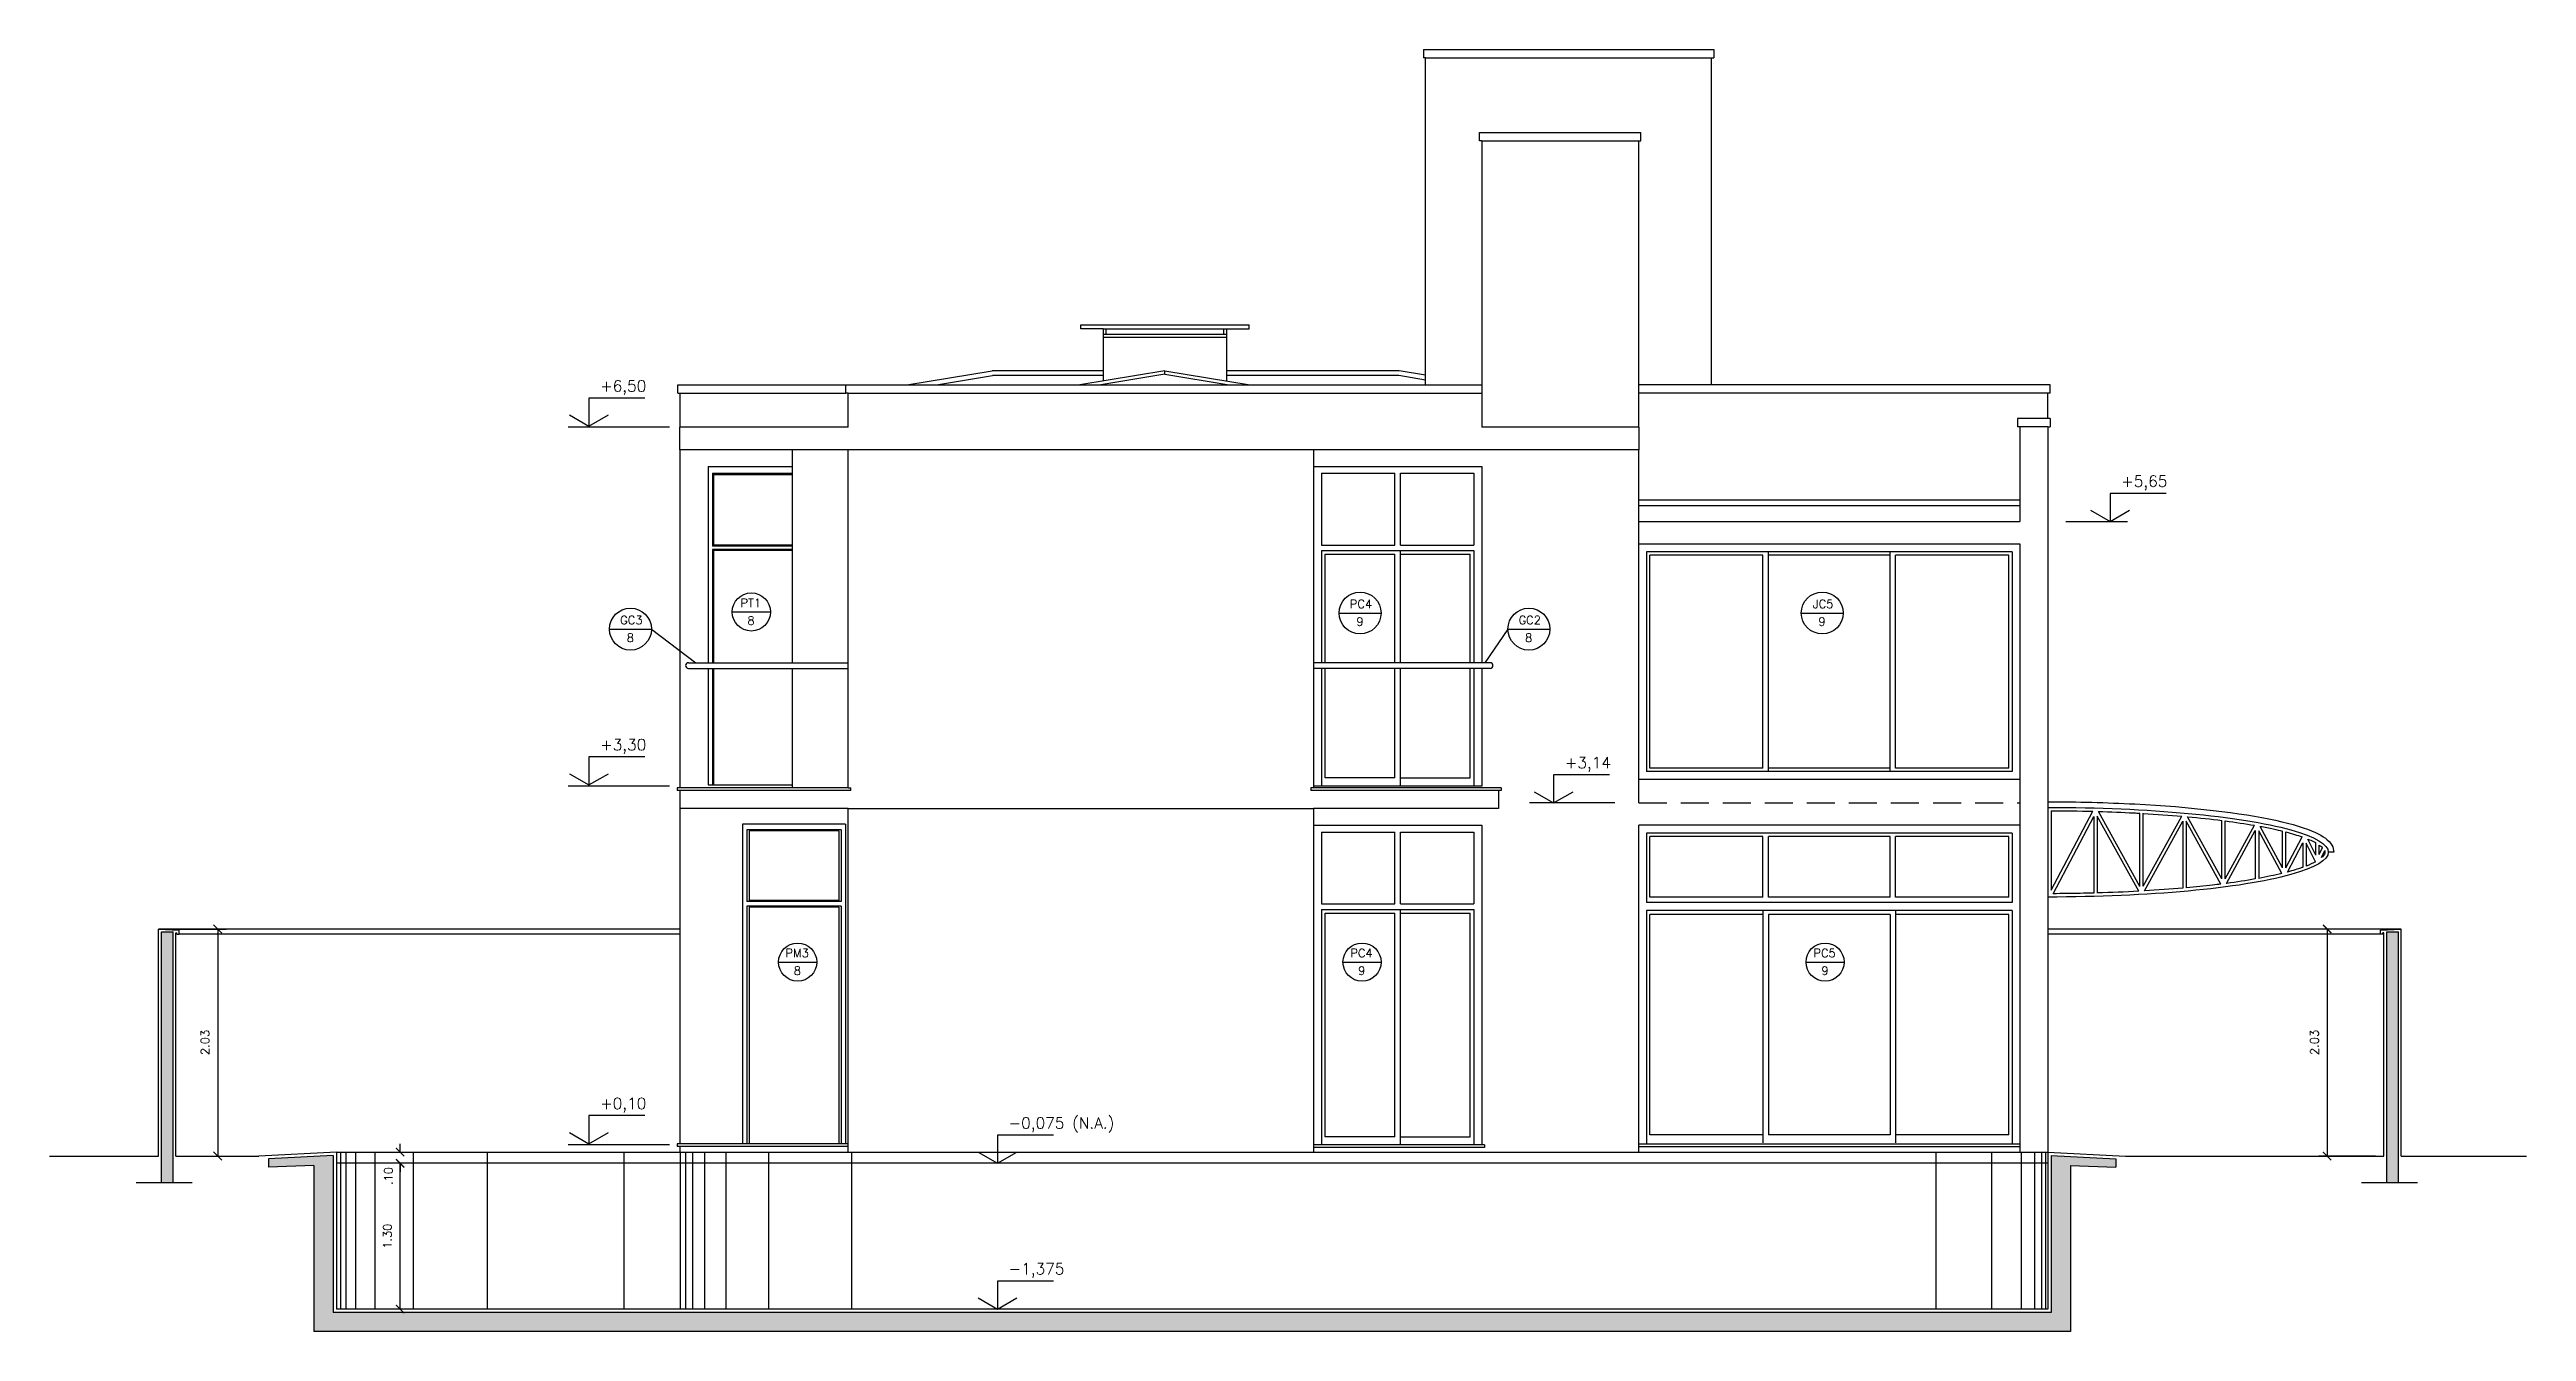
# Model space of a CAD drawing. Header units: millimetres. Extents: x 128 to 761, y 122 to 191.
# Drawn here: x 623.24 to 645.33, y 122.5 to 133.94 of the extents above; entities that cross this region are included whole.
import ezdxf

# ---------------------------------------------------------------- set-up
doc = ezdxf.new("R2010")
doc.units = ezdxf.units.MM
doc.linetypes.add('HIDDEN', pattern=[0.375, 0.25, -0.125])
for name, color, linetype in [('ALV', 5, 'Continuous'), ('CAIXN', 7, 'Continuous'), ('COTAS', 1, 'Continuous'), ('LPROJ', 7, 'HIDDEN'), ('LVISTA', 1, 'Continuous'), ('LVISTA01', 8, 'Continuous'), ('LVISTA02', 1, 'Continuous'), ('LVISTA025', 3, 'Continuous'), ('LVISTA03', 4, 'Continuous'), ('NOTAS', 2, 'Continuous'), ('REVEST', 2, 'Continuous'), ('SOLID', 8, 'Continuous')]:
    doc.layers.add(name, color=color, linetype=linetype)
doc.styles.add('60-50', font='romans.shx', dxfattribs={"height": 0.075})
doc.styles.add('80-50', font='romans.shx', dxfattribs={"height": 0.1})
doc.dimstyles.new('50', dxfattribs={"dimtxt": 0.1, "dimasz": 2.5, "dimexe": 1.25, "dimexo": 0.625, "dimgap": 0.075, "dimtad": 1, "dimzin": 0, "dimdsep": 46, "dimtxsty": '60-50', "dimcen": 2.5, "dimclrt": 3, "dimadec": 0, "dimazin": 0, "dimtfac": 1, "dimtmove": 0, "dimatfit": 3, "dimfxl": 1, "dimarcsym": 0})

msp = doc.modelspace()

# ---------------------------------------------------------------- texts
at = {"layer": 'CAIXN', "color": 2, "ltscale": 0.5, "char_height": 0.075, "attachment_point": 5, "style": '60-50'}
for s, insert in [('PT1', (629.4896, 128.999)), ('PC4', (634.9314, 128.9897)), ('JC5', (639.0531, 128.9897)), ('GC3', (628.4243, 128.8457)), ('8', (629.4924, 128.8414)), ('9', (634.9216, 128.832)), ('GC2', (636.4368, 128.8457)), ('9', (639.0433, 128.832)), ('8', (628.4146, 128.688)), ('8', (636.427, 128.688)), ('PM3', (629.9029, 125.8757)), ('8', (629.9057, 125.718)), ('PC4', (634.9361, 125.8757)), ('9', (634.9389, 125.718)), ('PC5', (639.0659, 125.8757)), ('9', (639.0687, 125.718))]:
    msp.add_mtext(s, dxfattribs=dict(at, insert=insert))
at = {"layer": 'NOTAS', "color": 3, "style": '80-50'}
for s, p in [('+6,50', (628.146, 130.8843)), ('+5,65', (641.7121, 130.0343)), ('+3,30', (628.146, 127.6843)), ('+3,14', (636.7494, 127.5243)), ('+0,10', (628.146, 124.4843)), ('-0,075 (N.A.)', (631.7892, 124.3093)), ('-1,375', (631.7892, 123.0093))]:
    msp.add_text(s, height=0.1, dxfattribs=at).set_placement(p)

# ---------------------------------------------------------------- blocks, each defined once
blk = doc.blocks.new('_ARCHTICK')
at = {"color": 0, "linetype": 'ByBlock', "const_width": 0.15}
blk.add_lwpolyline([(-0.5, -0.5), (0.5, 0.5)], dxfattribs=at)
blk = doc.blocks.new('*D522')
at = {"layer": 'COTAS', "color": 0, "lineweight": -2}
blk.add_line((626.362, 122.7), (626.362, 124), dxfattribs=at)
at = {"layer": 'DEFPOINTS', "color": 0}
for p in [(626.362, 124), (626.362, 124), (626.362, 122.7)]:
    blk.add_point(p, dxfattribs=at)
at = {"layer": 'COTAS', "color": 0, "lineweight": -2, "xscale": 0.075, "yscale": 0.075, "zscale": 0.075}
for p, rotation in [((626.362, 124), 90), ((626.362, 122.7), 270)]:
    blk.add_blockref('_ARCHTICK', p, dxfattribs=dict(at, rotation=rotation))
at = {"layer": 'COTAS', "color": 3, "insert": (626.249, 123.35), "char_height": 0.075, "attachment_point": 5, "rotation": 90, "style": '60-50'}
blk.add_mtext('1.30', dxfattribs=at)
blk = doc.blocks.new('*D523')
at = {"layer": 'COTAS', "color": 0, "lineweight": -2}
for p, q in [((626.362, 124.1), (626.362, 124.175)), ((626.362, 124), (626.362, 123.925))]:
    blk.add_line(p, q, dxfattribs=at)
at = {"layer": 'DEFPOINTS', "color": 0}
for p in [(626.362, 124.1), (626.362, 124.1), (626.362, 124)]:
    blk.add_point(p, dxfattribs=at)
at = {"layer": 'COTAS', "color": 0, "lineweight": -2, "xscale": 0.075, "yscale": 0.075, "zscale": 0.075}
for p, rotation in [((626.362, 124.1), 270), ((626.362, 124), 90)]:
    blk.add_blockref('_ARCHTICK', p, dxfattribs=dict(at, rotation=rotation))
at = {"layer": 'COTAS', "color": 3, "insert": (626.258, 123.886), "char_height": 0.075, "attachment_point": 5, "rotation": 90, "style": '60-50'}
blk.add_mtext('.10', dxfattribs=at)
blk = doc.blocks.new('*D524')
at = {"layer": 'COTAS', "color": 0, "lineweight": -2}
for p, q in [((624.283, 126.09), (624.81, 126.09)), ((624.735, 126.09), (624.735, 124.065)), ((624.437, 124.065), (624.81, 124.065))]:
    blk.add_line(p, q, dxfattribs=at)
at = {"layer": 'DEFPOINTS', "color": 0}
for p in [(624.208, 126.09), (624.362, 124.065), (624.735, 124.065)]:
    blk.add_point(p, dxfattribs=at)
at = {"layer": 'COTAS', "color": 0, "lineweight": -2, "xscale": 0.075, "yscale": 0.075, "zscale": 0.075}
for p, rotation in [((624.735, 126.09), 90), ((624.735, 124.065), 270)]:
    blk.add_blockref('_ARCHTICK', p, dxfattribs=dict(at, rotation=rotation))
at = {"layer": 'COTAS', "color": 3, "insert": (624.622, 125.078), "char_height": 0.075, "attachment_point": 5, "rotation": 90, "style": '60-50'}
blk.add_mtext('2.03', dxfattribs=at)
blk = doc.blocks.new('*D525')
at = {"layer": 'COTAS', "color": 0, "lineweight": -2}
for p, q in [((644.133, 126.09), (643.473, 126.09)), ((643.548, 126.09), (643.548, 124.065)), ((643.979, 124.065), (643.473, 124.065))]:
    blk.add_line(p, q, dxfattribs=at)
at = {"layer": 'DEFPOINTS', "color": 0}
for p in [(644.208, 126.09), (643.548, 124.065), (644.054, 124.065)]:
    blk.add_point(p, dxfattribs=at)
at = {"layer": 'COTAS', "color": 0, "lineweight": -2, "xscale": 0.075, "yscale": 0.075, "zscale": 0.075}
for p, rotation in [((643.548, 126.09), 90), ((643.548, 124.065), 270)]:
    blk.add_blockref('_ARCHTICK', p, dxfattribs=dict(at, rotation=rotation))
at = {"layer": 'COTAS', "color": 3, "insert": (643.435, 125.078), "char_height": 0.075, "attachment_point": 5, "rotation": 90, "style": '60-50'}
blk.add_mtext('2.03', dxfattribs=at)

# ---------------------------------------------------------------- dimensions: what is measured, and where the dimension line sits
at = {"layer": 'COTAS'}
for base, p1, p2, picture, middle in [((624.7349329877, 124.0651620173), (624.20804824, 126.0901620173), (624.3617779435, 124.0651620173), '*D524', (624.6224329877, 125.0776620173)), ((643.5477943688, 124.0651620173), (644.20804824, 126.0901620173), (644.0543185365, 124.0651620173), '*D525', (643.4352943688, 125.0776620173)), ((626.3619, 124.0002), (626.3619, 122.7002), (626.3619, 124.0002), '*D522', (626.2494, 123.3502))]:
    dim = msp.add_linear_dim(base=base, p1=p1, p2=p2, angle=90, dimstyle='50', override={"dimasz": 0.075, "dimexe": 0.075, "dimexo": 0.075, "dimzin": 4, "dimblk1": 'ARCHTICK', "dimblk2": 'ARCHTICK', "dimsah": 1, "dimtofl": 0, "dimtmove": 2}, dxfattribs=at)
    dim.commit()
    dim.dimension.update_dxf_attribs({"geometry": picture, "text_midpoint": middle})
dim = msp.add_linear_dim(base=(626.3619, 124.1002), p1=(626.3619, 124.0002), p2=(626.3619, 124.1002), angle=90, dimstyle='50', override={"dimasz": 0.075, "dimexe": 0.075, "dimexo": 0.075, "dimzin": 4, "dimblk1": 'ARCHTICK', "dimblk2": 'ARCHTICK', "dimsah": 1, "dimse1": 1, "dimtofl": 0, "dimtmove": 2}, dxfattribs=at)
dim.commit()
dim.dimension.update_dxf_attribs({"geometry": '*D523', "text_midpoint": (626.2579, 123.8862), "dimtype": 160})

# ---------------------------------------------------------------- hatches: boundary and pattern name
at = {"layer": 'SOLID'}
h = msp.add_hatch(color=256, dxfattribs=at)
h.paths.add_polyline_path([(624.233, 123.8252), (624.3368, 123.8252), (624.3368, 126.0652), (624.233, 126.0652)])
h.paths.add_polyline_path([(625.7635, 124.0686), (625.188, 124.0399), (625.188, 123.9645), (625.5935, 123.9797), (625.5935, 122.5002), (641.258, 122.5002), (641.258, 123.9797), (641.6635, 123.9645), (641.6635, 124.0399), (641.088, 124.0686), (641.088, 122.6702), (625.7635, 122.6702)])
h.paths.add_polyline_path([(644.183, 126.0652), (644.0793, 126.0652), (644.0793, 123.8252), (644.183, 123.8252)])

# ---------------------------------------------------------------- linework, layer by layer
at = {"layer": 'ALV'}
for p, q in [((624.233, 126.0652), (624.3368, 126.0652)), ((624.233, 123.8252), (624.233, 126.0652)), ((624.3368, 123.8252), (624.3368, 126.0652)), ((644.0793, 126.0652), (644.183, 126.0652)), ((644.0793, 123.8252), (644.0793, 126.0652)), ((644.183, 123.8252), (644.183, 126.0652)), ((625.7635, 124.0686), (625.188, 124.0399)), ((625.188, 124.0399), (625.188, 123.9645)), ((625.5935, 123.9797), (625.188, 123.9645)), ((625.5935, 123.9797), (625.5935, 122.5002)), ((625.7635, 124.0686), (625.7635, 122.6702)), ((641.088, 124.0686), (641.6635, 124.0399)), ((641.088, 124.0686), (641.088, 122.6702)), ((641.258, 123.9797), (641.6635, 123.9645)), ((641.258, 123.9797), (641.258, 122.5002)), ((641.6635, 124.0399), (641.6635, 123.9645)), ((641.088, 122.6702), (625.7635, 122.6702)), ((641.258, 122.5002), (625.5935, 122.5002))]:
    msp.add_line(p, q, dxfattribs=at)
at = {"layer": 'CAIXN', "color": 8, "ltscale": 0.5}
for p, q in [((629.3242, 128.9182), (629.6642, 128.9182)), ((634.7364, 128.9089), (635.1104, 128.9089)), ((638.8581, 128.9089), (639.2321, 128.9089)), ((628.2294, 128.7649), (628.6034, 128.7649)), ((628.6034, 128.7649), (628.9992, 128.4652)), ((636.2418, 128.7649), (636.0353, 128.4652)), ((636.2418, 128.7649), (636.6158, 128.7649)), ((629.7375, 125.7948), (630.0775, 125.7948)), ((634.7707, 125.7948), (635.1107, 125.7948)), ((638.9005, 125.7948), (639.2405, 125.7948))]:
    msp.add_line(p, q, dxfattribs=at)
for centre, radius in [((629.4942, 128.9182), 0.17), ((634.9234, 128.9089), 0.187), ((639.0451, 128.9089), 0.187), ((628.4164, 128.7649), 0.187), ((636.4288, 128.7649), 0.187), ((629.9075, 125.7948), 0.17), ((634.9407, 125.7948), 0.17), ((639.0705, 125.7948), 0.17)]:
    msp.add_circle(centre, radius, dxfattribs=at)
at = {"layer": 'LPROJ'}
for q in [(637.408, 127.4252), (640.808, 127.2152)]:
    msp.add_line((637.408, 127.2152), q, dxfattribs=at)
at = {"layer": 'LVISTA'}
for p, q in [((632.633, 131.4452), (633.733, 131.4452)), ((632.658, 131.3952), (632.658, 131.4452)), ((633.708, 131.3952), (633.708, 131.4452)), ((632.633, 131.3952), (633.733, 131.3952)), ((632.633, 131.3702), (633.733, 131.3702)), ((633.183, 131.0383), (632.6101, 130.9452)), ((633.183, 131.0383), (633.183, 131.0687)), ((633.183, 131.0383), (633.756, 130.9452))]:
    msp.add_line(p, q, dxfattribs=at)
at = {"layer": 'LVISTA', "color": 6}
for p, q in [((630.338, 130.9452), (636.008, 130.9452)), ((630.338, 130.8702), (630.338, 130.9452)), ((630.358, 130.8702), (630.338, 130.8702)), ((630.358, 130.5652), (630.358, 130.8702)), ((636.008, 130.9452), (636.008, 130.5652)), ((628.858, 130.3652), (628.858, 130.5652)), ((630.358, 130.5652), (628.858, 130.5652)), ((637.408, 130.5652), (636.008, 130.5652)), ((637.408, 130.5652), (637.408, 130.3652)), ((641.078, 130.6452), (640.788, 130.6452)), ((640.788, 130.6452), (640.788, 130.5702)), ((640.808, 130.5702), (640.788, 130.5702)), ((640.808, 130.5702), (640.808, 129.7252)), ((641.058, 130.5702), (641.078, 130.5702)), ((641.058, 130.5702), (641.058, 124.1002)), ((641.078, 130.6452), (641.078, 130.5702)), ((630.358, 130.3652), (628.858, 130.3652)), ((630.358, 127.3502), (630.358, 130.3652)), ((634.508, 130.3652), (634.508, 127.3502)), ((637.408, 130.3652), (634.508, 130.3652)), ((637.408, 129.7252), (640.808, 129.7252)), ((637.408, 129.5252), (637.408, 129.7252)), ((637.408, 129.5252), (640.808, 129.5252)), ((640.808, 129.5252), (640.808, 124.1002)), ((630.358, 127.3502), (628.833, 127.3502)), ((628.833, 127.3502), (628.833, 127.3252)), ((628.858, 127.3252), (628.833, 127.3252)), ((628.858, 127.3252), (628.858, 127.1652)), ((636.183, 127.3502), (634.508, 127.3502)), ((636.158, 127.3252), (636.158, 127.1652)), ((636.183, 127.3252), (636.158, 127.3252)), ((636.183, 127.3502), (636.183, 127.3252)), ((630.358, 127.1652), (628.858, 127.1652)), ((630.358, 124.1002), (630.358, 127.1652)), ((634.508, 127.1652), (634.508, 124.1002)), ((636.158, 127.1652), (634.508, 127.1652))]:
    msp.add_line(p, q, dxfattribs=at)
at = {"layer": 'LVISTA01'}
for p, q in [((635.488, 133.9352), (638.078, 133.9352)), ((635.488, 133.9352), (635.488, 133.8602)), ((638.078, 133.9352), (638.078, 133.8602)), ((635.508, 133.8602), (635.488, 133.8602)), ((635.508, 130.9452), (635.508, 133.8602)), ((635.508, 133.8602), (638.058, 133.8602)), ((638.058, 130.9452), (638.058, 133.8602)), ((638.058, 133.8602), (638.078, 133.8602)), ((630.8816, 130.9452), (631.6415, 131.0687)), ((631.147, 130.9452), (631.6449, 131.0261)), ((632.633, 131.0687), (631.6415, 131.0687)), ((632.633, 131.0261), (631.6449, 131.0261)), ((635.2726, 131.0687), (633.733, 131.0687)), ((635.2692, 131.0261), (633.733, 131.0261)), ((635.508, 130.9873), (635.2692, 131.0261)), ((635.508, 131.0304), (635.2726, 131.0687)), ((628.838, 130.9452), (630.338, 130.9452)), ((628.838, 130.8702), (628.838, 130.9452)), ((628.838, 130.8702), (630.338, 130.8702)), ((628.858, 130.8702), (628.858, 130.5652)), ((641.078, 130.9452), (637.408, 130.9452)), ((641.078, 130.8702), (637.408, 130.8702)), ((641.058, 130.6452), (641.058, 130.8702)), ((641.078, 130.8702), (641.078, 130.9452)), ((628.858, 130.3652), (628.858, 127.3502)), ((629.108, 130.2152), (629.108, 128.4652)), ((629.108, 130.2152), (629.858, 130.2152)), ((629.148, 130.1552), (629.148, 129.5052)), ((629.148, 130.1552), (629.858, 130.1552)), ((629.158, 130.1452), (629.158, 129.5152)), ((629.158, 130.1452), (629.858, 130.1452)), ((634.508, 130.2152), (636.008, 130.2152)), ((634.578, 130.1552), (634.578, 129.5152)), ((634.578, 130.1552), (635.233, 130.1552)), ((635.233, 129.5152), (635.233, 130.1552)), ((635.283, 129.5152), (635.283, 130.1552)), ((635.283, 130.1552), (635.938, 130.1552)), ((635.938, 130.1552), (635.938, 129.5152)), ((636.008, 130.2152), (636.008, 128.4652)), ((629.858, 129.5052), (629.148, 129.5052)), ((629.148, 129.4752), (629.148, 128.4652)), ((629.858, 129.4752), (629.148, 129.4752)), ((629.858, 129.5152), (629.158, 129.5152)), ((629.858, 129.4652), (629.158, 129.4652)), ((629.158, 129.4652), (629.158, 128.4652)), ((634.578, 129.5152), (635.233, 129.5152)), ((634.578, 129.4652), (635.938, 129.4652)), ((634.578, 129.4652), (634.578, 128.4652)), ((635.283, 129.5152), (635.938, 129.5152)), ((635.283, 128.4652), (635.283, 129.4652)), ((635.938, 129.4652), (635.938, 128.4652)), ((634.6105, 129.4327), (635.233, 129.4327)), ((634.6105, 128.4652), (634.6105, 129.4327)), ((635.233, 128.4652), (635.233, 129.4327)), ((635.283, 129.4327), (635.9055, 129.4327)), ((635.9055, 128.4652), (635.9055, 129.4327)), ((629.108, 128.4152), (629.108, 127.3752)), ((629.148, 128.4152), (629.148, 127.3752)), ((629.158, 128.4152), (629.158, 127.3752)), ((634.578, 128.4152), (634.578, 127.3652)), ((634.6105, 127.4377), (634.6105, 128.4152)), ((635.233, 127.4377), (635.233, 128.4152)), ((635.283, 127.3652), (635.283, 128.4152)), ((635.9055, 127.4377), (635.9055, 128.4152)), ((635.938, 128.4152), (635.938, 127.3652)), ((636.008, 128.4152), (636.008, 127.3652)), ((629.108, 127.3752), (629.858, 127.3752)), ((636.008, 127.3652), (634.508, 127.3652)), ((635.233, 127.4377), (634.6105, 127.4377)), ((635.283, 127.4377), (635.9055, 127.4377)), ((628.858, 127.1652), (628.858, 124.1752)), ((629.4155, 127.0252), (629.4155, 124.1752)), ((630.3355, 127.0252), (629.4155, 127.0252)), ((630.3355, 127.0252), (630.3355, 124.1752)), ((641.088, 127.1451), (641.088, 126.4369)), ((641.088, 126.4369), (641.4574, 127.14)), ((641.1053, 126.4052), (641.4669, 127.0936)), ((641.4669, 127.0936), (641.4669, 126.4106)), ((641.4969, 127.0963), (641.4969, 126.411)), ((641.8675, 126.4268), (641.4969, 127.0963)), ((641.8775, 126.4706), (641.5078, 127.1386)), ((641.8775, 126.4706), (641.8775, 127.123)), ((641.9075, 126.4718), (641.9075, 127.1222)), ((641.9075, 126.4718), (642.2526, 127.0963)), ((641.9185, 126.4297), (642.262, 127.0511)), ((642.262, 127.0511), (642.262, 126.4548)), ((642.292, 127.0507), (642.292, 126.4574)), ((642.6, 126.4906), (642.292, 127.0507)), ((642.6087, 126.5371), (642.3037, 127.0917)), ((642.6087, 126.5371), (642.6087, 127.0585)), ((642.6387, 126.5375), (642.6387, 127.0565)), ((629.4555, 126.9752), (629.4555, 126.3352)), ((630.2955, 126.9752), (629.4555, 126.9752)), ((629.4755, 126.9652), (629.4755, 126.3452)), ((630.2755, 126.9652), (629.4755, 126.9652)), ((630.2755, 126.9652), (630.2755, 126.3452)), ((630.2955, 126.9752), (630.2955, 126.3352)), ((634.508, 127.0152), (636.008, 127.0152)), ((634.578, 126.9552), (634.578, 126.3152)), ((634.578, 126.9552), (635.233, 126.9552)), ((635.233, 126.3152), (635.233, 126.9552)), ((635.283, 126.3152), (635.283, 126.9552)), ((635.283, 126.9552), (635.938, 126.9552)), ((635.938, 126.9552), (635.938, 126.3152)), ((636.008, 127.0152), (636.008, 124.1652)), ((642.6387, 126.5375), (642.8993, 127.0152)), ((642.6508, 126.4971), (642.9075, 126.9676)), ((642.9075, 126.9676), (642.9075, 126.5366)), ((642.9375, 126.9667), (642.9375, 126.5421)), ((643.1426, 126.5854), (642.9375, 126.9667)), ((643.15, 126.6349), (642.9504, 127.006)), ((643.15, 126.6349), (643.15, 126.9632)), ((643.18, 126.6363), (643.18, 126.9556)), ((643.18, 126.6363), (643.3247, 126.912)), ((643.1941, 126.5985), (643.331, 126.8594)), ((643.331, 126.8594), (643.331, 126.6404)), ((643.361, 126.8563), (643.361, 126.6517)), ((643.4437, 126.6895), (643.361, 126.8563)), ((643.4484, 126.7475), (643.3766, 126.8924)), ((643.4484, 126.7475), (643.4484, 126.8581)), ((643.4784, 126.7552), (643.4784, 126.8391)), ((643.4784, 126.7552), (643.5054, 126.8169)), ((643.4989, 126.7272), (643.526, 126.789)), ((643.6074, 126.7752), (643.558, 126.7752)), ((630.2955, 126.3352), (629.4555, 126.3352)), ((630.2955, 126.2952), (629.4555, 126.2952)), ((629.4555, 126.2952), (629.4555, 124.1752)), ((630.2755, 126.3452), (629.4755, 126.3452)), ((630.2755, 126.2852), (629.4755, 126.2852)), ((629.4755, 126.2852), (629.4755, 124.1752)), ((630.2755, 126.2852), (630.2755, 124.1752)), ((630.2955, 126.2952), (630.2955, 124.1752)), ((634.578, 126.3152), (635.233, 126.3152)), ((634.578, 126.2652), (635.938, 126.2652)), ((634.578, 126.2652), (634.578, 124.1652)), ((634.6105, 126.2327), (635.233, 126.2327)), ((634.6105, 124.2377), (634.6105, 126.2327)), ((635.233, 124.2377), (635.233, 126.2327)), ((635.283, 126.3152), (635.938, 126.3152)), ((635.283, 124.1652), (635.283, 126.2652)), ((635.283, 126.2327), (635.9055, 126.2327)), ((635.9055, 124.2377), (635.9055, 126.2327)), ((635.938, 126.2652), (635.938, 124.1652)), ((628.858, 126.0902), (624.208, 126.0902)), ((628.858, 126.0452), (624.3918, 126.0452)), ((644.208, 126.0902), (641.058, 126.0902)), ((644.0243, 126.0452), (641.058, 126.0452)), ((630.358, 124.1752), (628.833, 124.1752)), ((628.833, 124.1752), (628.833, 124.1502)), ((628.858, 124.1502), (628.833, 124.1502)), ((630.358, 124.1502), (628.858, 124.1502)), ((628.858, 124.1502), (628.858, 124.1002)), ((636.033, 124.1652), (634.508, 124.1652)), ((635.233, 124.2377), (634.6105, 124.2377)), ((635.283, 124.2377), (635.9055, 124.2377)), ((636.033, 124.1652), (636.033, 124.1402)), ((625.83, 124.1002), (625.83, 122.7002)), ((625.8783, 124.1002), (625.8783, 122.7002)), ((625.9642, 124.1002), (625.9642, 122.7002)), ((626.1359, 124.1002), (626.1359, 122.7002)), ((626.4794, 124.1002), (626.4794, 122.7002)), ((627.1396, 124.1002), (627.1396, 122.7002)), ((628.358, 124.1002), (628.358, 122.7002)), ((628.9059, 124.1002), (628.9059, 122.7002)), ((628.9694, 124.1002), (628.9694, 122.7002)), ((629.0752, 124.1002), (629.0752, 122.7002)), ((629.2656, 124.1002), (629.2656, 122.7002)), ((629.6465, 124.1002), (629.6465, 122.7002)), ((630.3872, 124.1002), (630.3872, 122.7002)), ((636.033, 124.1402), (634.508, 124.1402)), ((640.058, 124.1002), (640.058, 122.7002)), ((640.5544, 124.1002), (640.5544, 122.7002)), ((640.8185, 124.1002), (640.8185, 122.7002)), ((640.9369, 124.1002), (640.9369, 122.7002)), ((641.0007, 124.1002), (641.0007, 122.7002)), ((641.0371, 124.1002), (641.0371, 122.7002))]:
    msp.add_line(p, q, dxfattribs=at)
at = {"layer": 'LVISTA01', "extrusion": (0, 0, -1)}
msp.add_ellipse((641.058, 126.7752), major_axis=(-2.5, 0), ratio=0.16, start_param=7.8539816, end_param=10.9955743, dxfattribs=at)
at = {"layer": 'LVISTA01'}
for points, knots in [([(641.058, 127.2252), (641.3202, 127.2252), (641.5823, 127.2185), (642.3307, 127.1797), (642.7762, 127.1282), (643.238, 127.0269), (643.3573, 126.9907), (643.5124, 126.9183), (643.5623, 126.8853), (643.6012, 126.8193), (643.6072, 126.7972), (643.6074, 126.7752)], [7.8539816, 7.8539816, 7.8539816, 7.8539816, 8.1675286, 8.1675286, 8.7946225, 8.7946225, 9.0944595, 9.0944595, 9.3309662, 9.3309662, 9.4244721, 9.4244721, 9.4244721, 9.4244721]), ([(641.5078, 127.1386), (641.6154, 127.1355), (641.7217, 127.1312), (641.8431, 127.1249), (641.8603, 127.124), (641.8775, 127.123)], [8.03522344, 8.03522344, 8.03522344, 8.03522344, 8.16675285, 8.16675285, 8.18864364, 8.18864364, 8.18864364, 8.18864364]), ([(642.9504, 127.006), (642.9916, 126.9983), (643.0308, 126.9904), (643.0966, 126.9761), (643.1239, 126.9697), (643.15, 126.9632)], [8.71604552, 8.71604552, 8.71604552, 8.71604552, 8.79229528, 8.79229528, 8.85068065, 8.85068065, 8.85068065, 8.85068065]), ([(643.3766, 126.8924), (643.3947, 126.885), (643.4112, 126.8775), (643.434, 126.8661), (643.4414, 126.8621), (643.4484, 126.8581)], [9.053786895, 9.053786895, 9.053786895, 9.053786895, 9.115687307, 9.115687307, 9.148414494, 9.148414494, 9.148414494, 9.148414494]), ([(643.331, 126.6404), (643.3285, 126.6395), (643.3261, 126.6387), (643.2854, 126.6244), (643.2421, 126.6112), (643.1941, 126.5985)], [9.84443726, 9.84443726, 9.84443726, 9.84443726, 9.85182895, 9.85182895, 9.96507975, 9.96507975, 9.96507975, 9.96507975]), ([(643.526, 126.789), (643.5295, 126.7726), (643.5278, 126.7656), (643.5188, 126.7479), (643.5108, 126.7379), (643.4989, 126.7272)], [9.40153213, 9.40153213, 9.40153213, 9.40153213, 9.50581468, 9.50581468, 9.6015309, 9.6015309, 9.6015309, 9.6015309]), ([(641.4669, 126.4106), (641.4264, 126.4095), (641.3857, 126.4086), (641.2653, 126.4063), (641.1852, 126.4055), (641.1051, 126.4052)], [10.83095289, 10.83095289, 10.83095289, 10.83095289, 10.88036804, 10.88036804, 10.97671892, 10.97671892, 10.97671892, 10.97671892]), ([(642.6, 126.4906), (642.5758, 126.4875), (642.5513, 126.4845), (642.4512, 126.4729), (642.3729, 126.4648), (642.292, 126.4574)], [10.32899753, 10.32899753, 10.32899753, 10.32899753, 10.36609849, 10.36609849, 10.47810528, 10.47810528, 10.47810528, 10.47810528])]:
    msp.add_open_spline(points, degree=3, knots=knots, dxfattribs=at)
for points in [[(641.088, 127.1451), (641.2118, 127.1449), (641.3353, 127.1432), (641.4574, 127.14)], [(641.9075, 127.1213), (642.0264, 127.1144), (642.1418, 127.106), (642.2526, 127.0963)], [(642.3037, 127.0917), (642.4103, 127.0818), (642.5123, 127.0707), (642.6087, 127.0585)], [(642.6387, 127.0546), (642.7314, 127.0425), (642.8186, 127.0293), (642.8993, 127.0152)], [(643.18, 126.9556), (643.2341, 126.9415), (643.2825, 126.9269), (643.3247, 126.912)], [(643.4784, 126.8391), (643.4892, 126.8314), (643.4982, 126.8239), (643.5054, 126.8169)], [(643.1426, 126.5854), (643.0807, 126.5703), (643.012, 126.5558), (642.9375, 126.5421)], [(643.4437, 126.6895), (643.4207, 126.6769), (643.393, 126.6642), (643.361, 126.6517)], [(641.8675, 126.4268), (641.7466, 126.4202), (641.6227, 126.415), (641.4969, 126.4114)], [(642.262, 126.4548), (642.1516, 126.4451), (642.0367, 126.4367), (641.9185, 126.4297)], [(642.9075, 126.5366), (642.828, 126.5225), (642.7422, 126.5093), (642.6508, 126.4971)]]:
    msp.add_open_spline(points, degree=3, dxfattribs=at)
at = {"layer": 'LVISTA02'}
for p, q in [((636.008, 133.1202), (637.408, 133.1202)), ((630.358, 130.8702), (636.008, 130.8702)), ((641.058, 130.5702), (640.808, 130.5702)), ((634.508, 130.3652), (630.358, 130.3652)), ((640.808, 129.8652), (637.408, 129.8652)), ((637.478, 129.4552), (637.478, 127.4952)), ((640.738, 129.4552), (637.478, 129.4552)), ((638.5664, 127.4952), (638.5664, 129.4552)), ((639.6497, 127.4952), (639.6497, 129.4552)), ((640.738, 129.4552), (640.738, 127.4952)), ((637.508, 127.5252), (637.508, 129.4252)), ((638.5164, 129.4252), (637.508, 129.4252)), ((638.5164, 127.5252), (638.5164, 129.4252)), ((639.6497, 129.4252), (638.5664, 129.4252)), ((640.708, 129.4252), (639.6997, 129.4252)), ((639.6997, 127.5252), (639.6997, 129.4252)), ((640.708, 127.5252), (640.708, 129.4252)), ((640.738, 127.4952), (637.478, 127.4952)), ((638.5164, 127.5252), (637.508, 127.5252)), ((639.6497, 127.5252), (638.5664, 127.5252)), ((640.708, 127.5252), (639.6997, 127.5252)), ((630.383, 127.3252), (628.858, 127.3252)), ((630.358, 127.3502), (630.383, 127.3502)), ((630.383, 127.3252), (630.383, 127.3502)), ((634.483, 127.3502), (634.483, 127.3252)), ((634.508, 127.3502), (634.483, 127.3502)), ((636.158, 127.3252), (634.483, 127.3252)), ((630.358, 127.1652), (634.508, 127.1652)), ((637.478, 126.9452), (637.478, 126.3252)), ((640.738, 126.9452), (637.478, 126.9452)), ((637.508, 126.3752), (637.508, 126.9152)), ((638.5164, 126.9152), (637.508, 126.9152)), ((638.5164, 126.3752), (638.5164, 126.9152)), ((638.5664, 126.3752), (638.5664, 126.9152)), ((639.6497, 126.9152), (638.5664, 126.9152)), ((639.6497, 126.3752), (639.6497, 126.9152)), ((639.6997, 126.3752), (639.6997, 126.9152)), ((640.708, 126.9152), (639.6997, 126.9152)), ((640.708, 126.3752), (640.708, 126.9152)), ((640.738, 126.9452), (640.738, 126.3252)), ((638.5164, 126.3752), (637.508, 126.3752)), ((639.6497, 126.3752), (638.5664, 126.3752)), ((640.708, 126.3752), (639.6997, 126.3752)), ((640.738, 126.3252), (637.478, 126.3252)), ((637.478, 126.2552), (637.478, 124.1752)), ((640.738, 126.2552), (637.478, 126.2552)), ((637.508, 124.2552), (637.508, 126.2192)), ((638.5164, 126.2192), (637.508, 126.2192)), ((638.5164, 126.2552), (638.5164, 124.1827)), ((638.5664, 126.2192), (638.5664, 124.2552)), ((639.6497, 126.2192), (638.5664, 126.2192)), ((639.6497, 126.2192), (639.6497, 124.2552)), ((639.6997, 126.2552), (639.6997, 124.1827)), ((640.708, 126.2192), (639.6997, 126.2192)), ((640.708, 124.2552), (640.708, 126.2192)), ((640.738, 126.2552), (640.738, 124.1752)), ((637.408, 124.1752), (640.808, 124.1752)), ((637.408, 124.1502), (640.808, 124.1502)), ((638.5164, 124.2552), (637.508, 124.2552)), ((639.6497, 124.2552), (638.5664, 124.2552)), ((640.708, 124.2552), (639.6997, 124.2552)), ((628.8581, 124.1002), (628.8581, 122.7002))]:
    msp.add_line(p, q, dxfattribs=at)
at = {"layer": 'LVISTA02', "color": 2}
for p, q in [((632.433, 131.4802), (633.933, 131.4802)), ((632.433, 131.4452), (632.433, 131.4802)), ((632.633, 131.4452), (632.433, 131.4452)), ((632.633, 131.4452), (632.633, 130.9793)), ((633.733, 131.4452), (633.733, 130.9793)), ((633.733, 131.4452), (633.933, 131.4452)), ((633.933, 131.4452), (633.933, 131.4802)), ((629.858, 130.3652), (629.858, 128.4652)), ((629.858, 128.4152), (629.858, 127.3502)), ((641.058, 124.0002), (625.7935, 124.0002))]:
    msp.add_line(p, q, dxfattribs=at)
at = {"layer": 'LVISTA02', "color": 5}
for q in [(632.4231, 130.9452), (633.9429, 130.9452)]:
    msp.add_line((633.183, 131.0687), q, dxfattribs=at)
at = {"layer": 'LVISTA02', "color": 3}
msp.add_line((640.808, 129.9152), (637.408, 129.9152), dxfattribs=at)
at = {"layer": 'LVISTA025'}
for p, q in [((628.933, 128.4652), (630.358, 128.4652)), ((628.933, 128.4152), (630.358, 128.4152)), ((636.083, 128.4652), (634.508, 128.4652)), ((636.083, 128.4152), (634.508, 128.4152))]:
    msp.add_line(p, q, dxfattribs=at)
at = {"layer": 'LVISTA025', "color": 1}
msp.add_line((625.7935, 124.1002), (641.058, 124.1002), dxfattribs=at)
at = {"layer": 'LVISTA025'}
for centre, start, end in [((628.933, 128.4402), 90, 270), ((636.083, 128.4402), 270, 90)]:
    msp.add_arc(centre, 0.025, start, end, dxfattribs=at)
at = {"layer": 'LVISTA03', "color": 5}
for p, q in [((635.988, 133.1952), (637.428, 133.1952)), ((635.988, 133.1202), (635.988, 133.1952)), ((636.008, 133.1202), (635.988, 133.1202)), ((636.008, 133.1202), (636.008, 130.9452)), ((637.408, 130.5652), (637.408, 133.1202)), ((637.408, 133.1202), (637.428, 133.1202)), ((637.428, 133.1202), (637.428, 133.1952)), ((637.408, 129.7252), (637.408, 130.3652)), ((637.408, 127.4252), (637.408, 129.5252)), ((640.808, 127.4252), (637.408, 127.4252)), ((637.408, 124.1002), (637.408, 127.0152)), ((640.808, 127.0152), (637.408, 127.0152))]:
    msp.add_line(p, q, dxfattribs=at)
at = {"layer": 'NOTAS', "color": 1}
for p, q in [((628.7647, 130.5652), (627.8596, 130.5652)), ((641.2181, 129.7252), (641.7689, 129.7252)), ((628.7647, 127.3652), (627.8596, 127.3652)), ((637.196, 127.2152), (636.4345, 127.2152)), ((628.7647, 124.1652), (627.8596, 124.1652))]:
    msp.add_line(p, q, dxfattribs=at)
at = {"layer": 'NOTAS'}
for p, q in [((624.5078, 123.8252), (624.0071, 123.8252)), ((644.3541, 123.8252), (643.8534, 123.8252))]:
    msp.add_line(p, q, dxfattribs=at)
for points in [[(628.5458, 130.8252), (628.0458, 130.8252), (628.0458, 130.5752)], [(642.1119, 129.9752), (641.6119, 129.9752), (641.6119, 129.7252)], [(628.5458, 127.6252), (628.0458, 127.6252), (628.0458, 127.3752)], [(637.1492, 127.4652), (636.6492, 127.4652), (636.6492, 127.2152)], [(628.5458, 124.4252), (628.0458, 124.4252), (628.0458, 124.1752)], [(632.189, 124.2502), (631.689, 124.2502), (631.689, 124.0002)], [(632.189, 122.9502), (631.689, 122.9502), (631.689, 122.7002)]]:
    msp.add_lwpolyline(points, dxfattribs=at)
at = {"layer": 'NOTAS', "color": 3}
for points in [[(627.8726, 130.6752), (628.0458, 130.5752), (628.219, 130.6752)], [(641.4387, 129.8252), (641.6119, 129.7252), (641.7851, 129.8252)], [(627.8726, 127.4752), (628.0458, 127.3752), (628.219, 127.4752)], [(636.476, 127.3152), (636.6492, 127.2152), (636.8224, 127.3152)], [(627.8726, 124.2752), (628.0458, 124.1752), (628.219, 124.2752)], [(631.5158, 124.1002), (631.689, 124.0002), (631.8622, 124.1002)], [(631.5158, 122.8002), (631.689, 122.7002), (631.8622, 122.8002)]]:
    msp.add_lwpolyline(points, dxfattribs=at)
at = {"layer": 'REVEST'}
for p, q in [((624.208, 124.0652), (624.208, 126.0902)), ((624.208, 126.0902), (624.3918, 126.0802)), ((624.3618, 124.0652), (624.3618, 126.0552)), ((624.3618, 126.0552), (624.3718, 126.0552)), ((624.3718, 126.0452), (624.3718, 126.0552)), ((624.3718, 126.0452), (624.3918, 126.0452)), ((624.3918, 126.0452), (624.3918, 126.0802)), ((644.0243, 126.0802), (644.208, 126.0902)), ((644.0243, 126.0452), (644.0243, 126.0802)), ((644.0443, 126.0452), (644.0243, 126.0452)), ((644.0443, 126.0452), (644.0443, 126.0552)), ((644.0543, 126.0552), (644.0443, 126.0552)), ((644.0543, 124.0652), (644.0543, 126.0552)), ((644.208, 124.0652), (644.208, 126.0902)), ((623.2353, 124.0652), (624.208, 124.0652)), ((624.3618, 124.0652), (625.1008, 124.0652)), ((625.7935, 124.1002), (625.1008, 124.0652)), ((625.7935, 124.1002), (625.7935, 122.7002)), ((641.058, 124.1002), (641.058, 122.7002)), ((641.058, 124.1002), (641.7507, 124.0652)), ((641.7507, 124.0652), (644.0543, 124.0652)), ((644.208, 124.0652), (645.3257, 124.0652)), ((641.058, 122.7002), (625.7935, 122.7002))]:
    msp.add_line(p, q, dxfattribs=at)

msp.set_redraw_order([(e.dxf.handle, doc.entitydb.next_handle()) for e in msp.query("TEXT MTEXT ATTDEF DIMENSION ARC_DIMENSION")])  # texts and dimensions are drawn at this point

doc.saveas('drawing.dxf')
